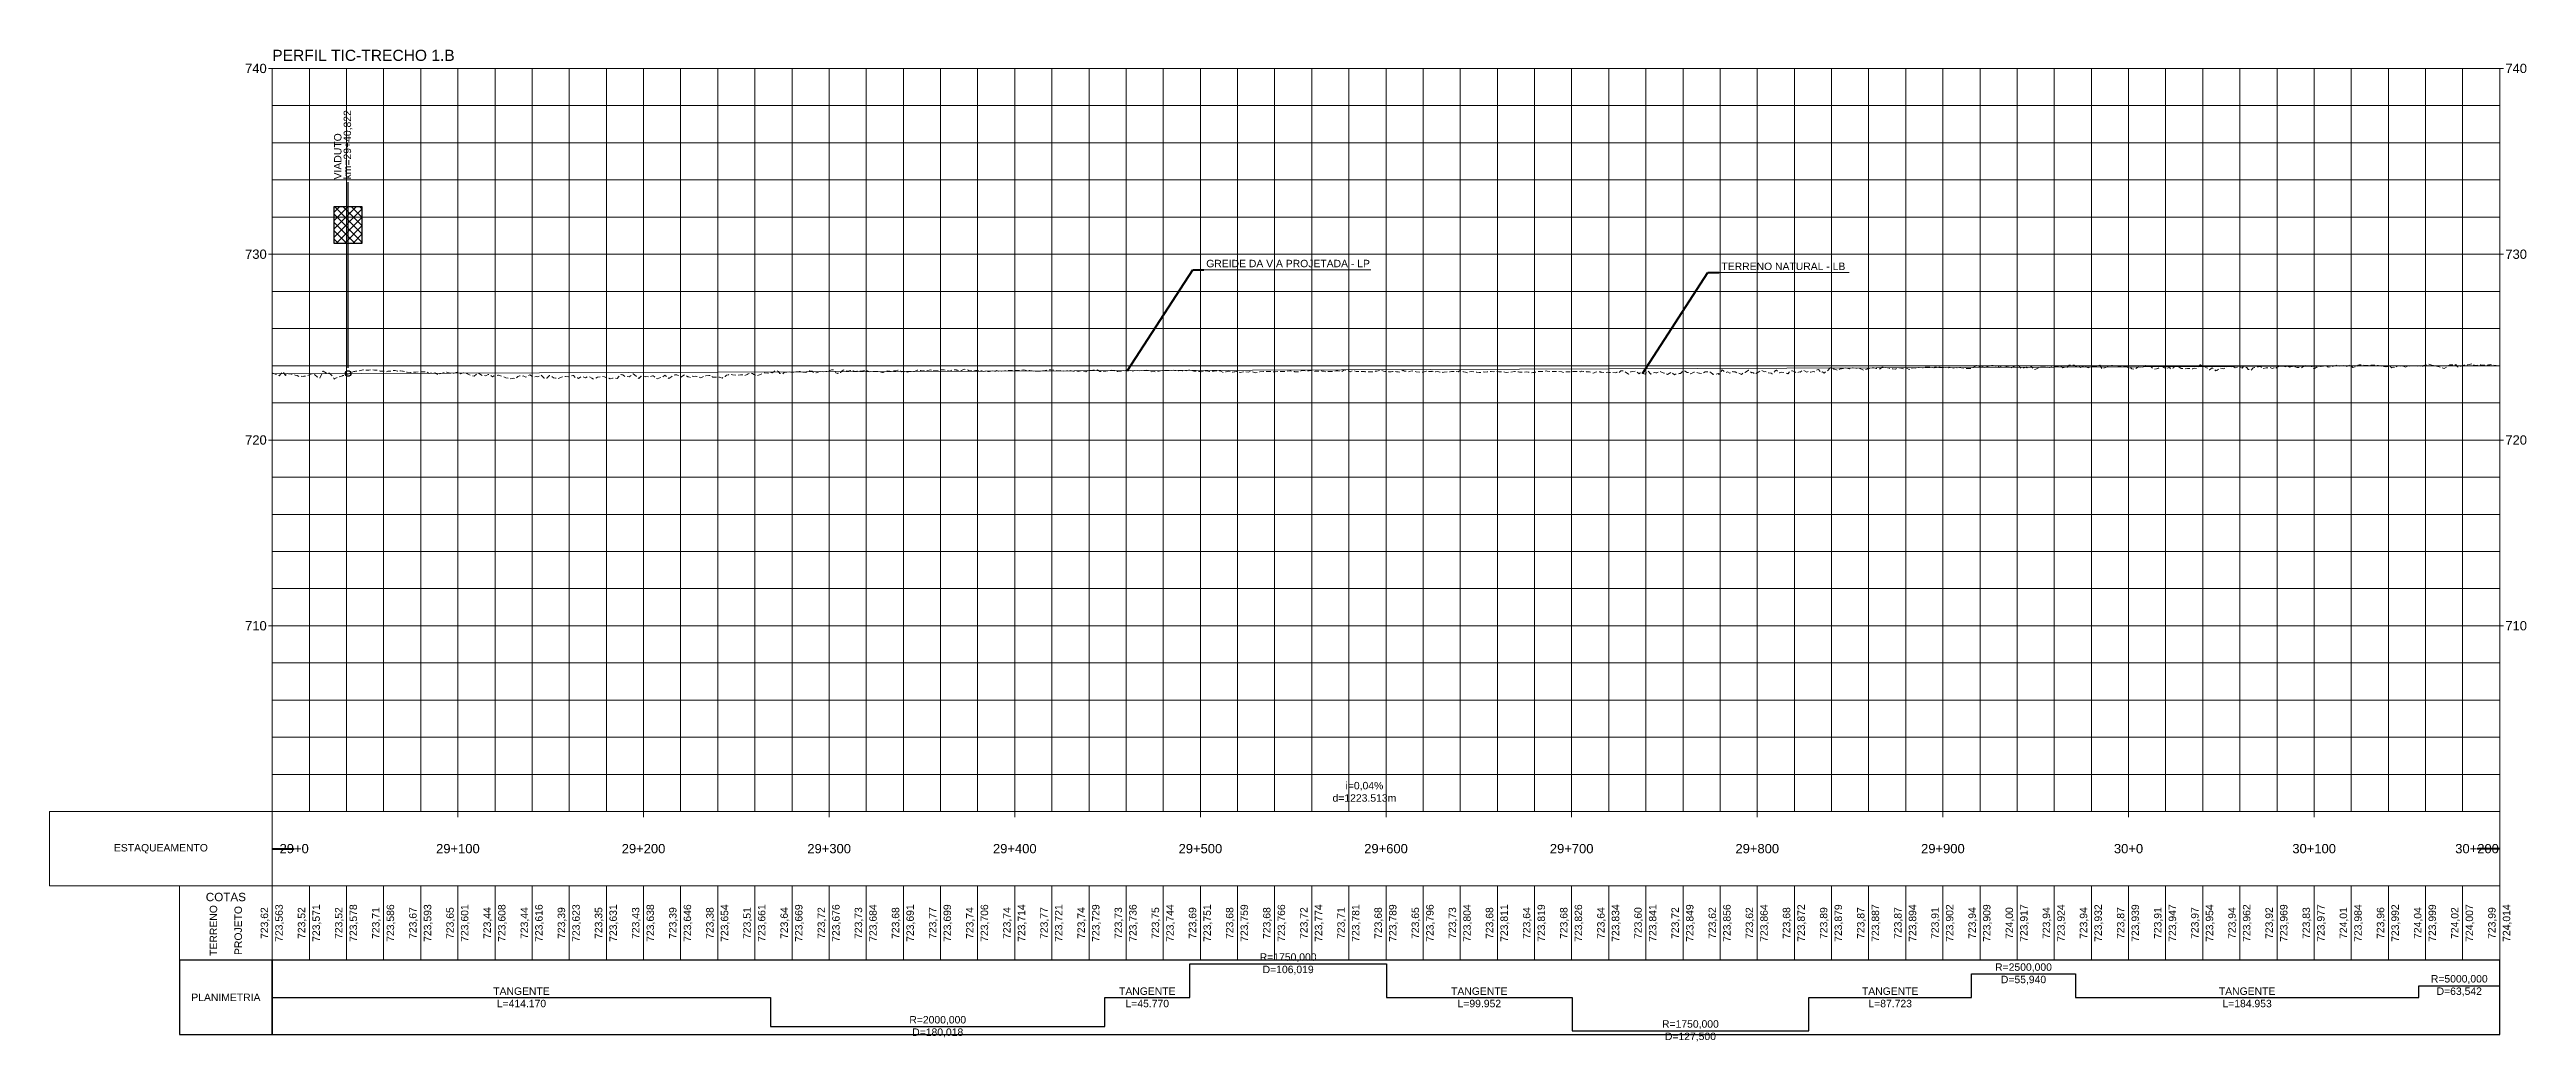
# Model space of a CAD drawing. Header units: metres. Extents: x 303118 to 359298, y 7408194 to 7460879.
# Drawn here: x 337864 to 339199, y 7420043 to 7420577 of the extents above; entities that cross this region are included whole.
import ezdxf

# ---------------------------------------------------------------- set-up
doc = ezdxf.new("R2010")
doc.units = ezdxf.units.M
doc.header["$LTSCALE"] = 10
doc.linetypes.add('HIDDEN', pattern=[0.375, 0.25, -0.125])
for name, color, linetype in [('_comentarios', 2, 'Continuous'), ('U-VT-PERFIL', 4, 'Continuous'), ('U-VT-VIADUTO-EXISTENTE', 252, 'Continuous')]:
    doc.layers.add(name, color=color, linetype=linetype)
for name, color, linetype, lineweight in [('F-VT-CAIXA', 4, 'Continuous', 0), ('F-VT-COTAS', 2, 'Continuous', 0), ('F-VT-ESTACA', 4, 'Continuous', 0), ('F-VT-GREIDE', 6, 'Continuous', 0), ('F-VT-MALHA', 8, 'Continuous', 0), ('F-VT-MALHA-MJR', 8, 'Continuous', 0), ('F-VT-NOTAVEL', 2, 'Continuous', 0), ('F-VT-PLANIMETRIA', 3, 'Continuous', 0), ('F-VT-REGUA', 4, 'Continuous', 0), ('F-VT-TERRENO', 90, 'HIDDEN', 0), ('F-VT-TITULO', 4, 'Continuous', 0), ('U-HZ-EIXO L7-V2', 220, 'L7-V2_LINE', 30)]:
    doc.layers.add(name, color=color, linetype=linetype, lineweight=lineweight)
doc.styles.add('Arial', font='arial.ttf')
doc.styles.add('DIM', font='arial.ttf', dxfattribs={"width": 0.8})
doc.styles.add('R80', font='arial.ttf')
doc.styles.get("Standard").update_dxf_attribs({"font": 'arial.ttf'})
doc.linetypes.add('L7-V2_LINE', pattern='A,3.5,-0.25,["L7-V2",Standard,S=0.175,R=0,X=-0.05,Y=-0.1],-0.75', length=4.5)
doc.dimstyles.new('U-1_2000', dxfattribs={"dimscale": 2, "dimtxt": 1.5, "dimasz": 0.75, "dimexe": 0.75, "dimexo": 0.75, "dimgap": 0.25, "dimtad": 1, "dimzin": 4, "dimtxsty": 'DIM', "dimblk": 'ARCHTICK', "dimcen": 0.7, "dimdle": 0.75, "dimclrd": 256, "dimclre": 256, "dimclrt": 256, "dimaunit": 1, "dimadec": 3, "dimazin": 2, "dimtfac": 1, "dimtofl": 0, "dimtmove": 0, "dimatfit": 3, "dimldrblk": 'CLOSEDBLANK', "dimfxl": 0, "dimtolj": 1, "dimtzin": 0, "dimlwd": -1, "dimlwe": -1, "dimarcsym": 0})

msp = doc.modelspace()

# ---------------------------------------------------------------- texts
at = {"layer": 'F-VT-COTAS', "color": 2, "linetype": 'Continuous', "lineweight": 0, "char_height": 4, "rotation": 90, "style": 'R80'}
for s, insert, attachment_point in [('{\\C1;723,62}', (337982.631, 7420106.777), 8), ('{\\C3;723,563}', (337988.131, 7420106.777), 5), ('{\\C1;723,52}', (338002.631, 7420106.777), 8), ('{\\C3;723,571}', (338008.131, 7420106.777), 5), ('{\\C1;723,52}', (338022.631, 7420106.777), 8), ('{\\C3;723,578}', (338028.131, 7420106.777), 5), ('{\\C1;723,71}', (338042.631, 7420106.777), 8), ('{\\C3;723,586}', (338048.131, 7420106.777), 5), ('{\\C1;723,67}', (338062.631, 7420106.777), 8), ('{\\C3;723,593}', (338068.131, 7420106.777), 5), ('{\\C1;723,65}', (338082.631, 7420106.777), 8), ('{\\C3;723,601}', (338088.131, 7420106.777), 5), ('{\\C1;723,44}', (338102.631, 7420106.777), 8), ('{\\C3;723,608}', (338108.131, 7420106.777), 5), ('{\\C1;723,44}', (338122.631, 7420106.777), 8), ('{\\C3;723,616}', (338128.131, 7420106.777), 5), ('{\\C1;723,39}', (338142.631, 7420106.777), 8), ('{\\C3;723,623}', (338148.131, 7420106.777), 5), ('{\\C1;723,35}', (338162.631, 7420106.777), 8), ('{\\C3;723,631}', (338168.131, 7420106.777), 5), ('{\\C1;723,43}', (338182.631, 7420106.777), 8), ('{\\C3;723,638}', (338188.131, 7420106.777), 5), ('{\\C1;723,39}', (338202.631, 7420106.777), 8), ('{\\C3;723,646}', (338208.131, 7420106.777), 5), ('{\\C1;723,38}', (338222.631, 7420106.777), 8), ('{\\C3;723,654}', (338228.131, 7420106.777), 5), ('{\\C1;723,51}', (338242.631, 7420106.777), 8), ('{\\C3;723,661}', (338248.131, 7420106.777), 5), ('{\\C1;723,64}', (338262.631, 7420106.777), 8), ('{\\C3;723,669}', (338268.131, 7420106.777), 5), ('{\\C1;723,72}', (338282.631, 7420106.777), 8), ('{\\C3;723,676}', (338288.131, 7420106.777), 5), ('{\\C1;723,73}', (338302.631, 7420106.777), 8), ('{\\C3;723,684}', (338308.131, 7420106.777), 5), ('{\\C1;723,68}', (338322.631, 7420106.777), 8), ('{\\C3;723,691}', (338328.131, 7420106.777), 5), ('{\\C1;723,77}', (338342.631, 7420106.777), 8), ('{\\C3;723,699}', (338348.131, 7420106.777), 5), ('{\\C1;723,74}', (338362.631, 7420106.777), 8), ('{\\C3;723,706}', (338368.131, 7420106.777), 5), ('{\\C1;723,74}', (338382.631, 7420106.777), 8), ('{\\C3;723,714}', (338388.131, 7420106.777), 5), ('{\\C1;723,77}', (338402.631, 7420106.777), 8), ('{\\C3;723,721}', (338408.131, 7420106.777), 5), ('{\\C1;723,74}', (338422.631, 7420106.777), 8), ('{\\C3;723,729}', (338428.131, 7420106.777), 5), ('{\\C1;723,73}', (338442.631, 7420106.777), 8), ('{\\C3;723,736}', (338448.131, 7420106.777), 5), ('{\\C1;723,75}', (338462.631, 7420106.777), 8), ('{\\C3;723,744}', (338468.131, 7420106.777), 5), ('{\\C1;723,69}', (338482.631, 7420106.777), 8), ('{\\C3;723,751}', (338488.131, 7420106.777), 5), ('{\\C1;723,68}', (338502.631, 7420106.777), 8), ('{\\C3;723,759}', (338508.131, 7420106.777), 5), ('{\\C1;723,68}', (338522.631, 7420106.777), 8), ('{\\C3;723,766}', (338528.131, 7420106.777), 5), ('{\\C1;723,72}', (338542.631, 7420106.777), 8), ('{\\C3;723,774}', (338548.131, 7420106.777), 5), ('{\\C1;723,71}', (338562.631, 7420106.777), 8), ('{\\C3;723,781}', (338568.131, 7420106.777), 5), ('{\\C1;723,68}', (338582.631, 7420106.777), 8), ('{\\C3;723,789}', (338588.131, 7420106.777), 5), ('{\\C1;723,65}', (338602.631, 7420106.777), 8), ('{\\C3;723,796}', (338608.131, 7420106.777), 5), ('{\\C1;723,73}', (338622.631, 7420106.777), 8), ('{\\C3;723,804}', (338628.131, 7420106.777), 5), ('{\\C1;723,68}', (338642.631, 7420106.777), 8), ('{\\C3;723,811}', (338648.131, 7420106.777), 5), ('{\\C1;723,64}', (338662.631, 7420106.777), 8), ('{\\C3;723,819}', (338668.131, 7420106.777), 5), ('{\\C1;723,68}', (338682.631, 7420106.777), 8), ('{\\C3;723,826}', (338688.131, 7420106.777), 5), ('{\\C1;723,64}', (338702.631, 7420106.777), 8), ('{\\C3;723,834}', (338708.131, 7420106.777), 5), ('{\\C1;723,60}', (338722.631, 7420106.777), 8), ('{\\C3;723,841}', (338728.131, 7420106.777), 5), ('{\\C1;723,72}', (338742.631, 7420106.777), 8), ('{\\C3;723,849}', (338748.131, 7420106.777), 5), ('{\\C1;723,62}', (338762.631, 7420106.777), 8), ('{\\C3;723,856}', (338768.131, 7420106.777), 5), ('{\\C1;723,62}', (338782.631, 7420106.777), 8), ('{\\C3;723,864}', (338788.131, 7420106.777), 5), ('{\\C1;723,68}', (338802.631, 7420106.777), 8), ('{\\C3;723,872}', (338808.131, 7420106.777), 5), ('{\\C1;723,89}', (338822.631, 7420106.777), 8), ('{\\C3;723,879}', (338828.131, 7420106.777), 5), ('{\\C1;723,87}', (338842.631, 7420106.777), 8), ('{\\C3;723,887}', (338848.131, 7420106.777), 5), ('{\\C1;723,87}', (338862.631, 7420106.777), 8), ('{\\C3;723,894}', (338868.131, 7420106.777), 5), ('{\\C1;723,91}', (338882.631, 7420106.777), 8), ('{\\C3;723,902}', (338888.131, 7420106.777), 5), ('{\\C1;723,94}', (338902.631, 7420106.777), 8), ('{\\C3;723,909}', (338908.131, 7420106.777), 5), ('{\\C1;724,00}', (338922.631, 7420106.777), 8), ('{\\C3;723,917}', (338928.131, 7420106.777), 5), ('{\\C1;723,94}', (338942.631, 7420106.777), 8), ('{\\C3;723,924}', (338948.131, 7420106.777), 5), ('{\\C1;723,94}', (338962.631, 7420106.777), 8), ('{\\C3;723,932}', (338968.131, 7420106.777), 5), ('{\\C1;723,87}', (338982.631, 7420106.777), 8), ('{\\C3;723,939}', (338988.131, 7420106.777), 5), ('{\\C1;723,91}', (339002.631, 7420106.777), 8), ('{\\C3;723,947}', (339008.131, 7420106.777), 5), ('{\\C1;723,97}', (339022.631, 7420106.777), 8), ('{\\C3;723,954}', (339028.131, 7420106.777), 5), ('{\\C1;723,94}', (339042.631, 7420106.777), 8), ('{\\C3;723,962}', (339048.131, 7420106.777), 5), ('{\\C1;723,92}', (339062.631, 7420106.777), 8), ('{\\C3;723,969}', (339068.131, 7420106.777), 5), ('{\\C1;723,83}', (339082.631, 7420106.777), 8), ('{\\C3;723,977}', (339088.131, 7420106.777), 5), ('{\\C1;724,01}', (339102.631, 7420106.777), 8), ('{\\C3;723,984}', (339108.131, 7420106.777), 5), ('{\\C1;723,96}', (339122.631, 7420106.777), 8), ('{\\C3;723,992}', (339128.131, 7420106.777), 5), ('{\\C1;724,04}', (339142.631, 7420106.777), 8), ('{\\C3;723,999}', (339148.131, 7420106.777), 5), ('{\\C1;724,02}', (339162.631, 7420106.777), 8), ('{\\C3;724,007}', (339168.131, 7420106.777), 5), ('{\\C1;723,99}', (339182.631, 7420106.777), 8), ('{\\C3;724,014}', (339188.131, 7420106.777), 5)]:
    msp.add_mtext(s, dxfattribs=dict(at, insert=insert, attachment_point=attachment_point))
at = {"layer": 'F-VT-ESTACA', "color": 4, "linetype": 'Continuous', "lineweight": 0, "char_height": 5, "attachment_point": 8, "style": 'R80'}
for s, insert in [('29+0', (337995.92, 7420144.277)), ('29+100', (338084.131, 7420144.277)), ('29+200', (338184.131, 7420144.277)), ('29+300', (338284.131, 7420144.277)), ('29+400', (338384.131, 7420144.277)), ('29+500', (338484.131, 7420144.277)), ('29+600', (338584.131, 7420144.277)), ('29+700', (338684.131, 7420144.277)), ('29+800', (338784.131, 7420144.277)), ('29+900', (338884.131, 7420144.277)), ('30+0', (338984.131, 7420144.277)), ('30+100', (339084.131, 7420144.277)), ('30+200', (339171.892, 7420144.277))]:
    msp.add_mtext(s, dxfattribs=dict(at, insert=insert))
at = {"layer": 'F-VT-NOTAVEL', "color": 2, "linetype": 'Continuous', "lineweight": 0, "char_height": 4, "style": 'Arial'}
for s, insert, attachment_point in [('GREIDE DA VIA PROJETADA - LP', (338487.272, 7420459.734), 7), ('TERRENO NATURAL - LB', (338764.826, 7420458.227), 7), ('i=0,04%\\Pd=1223.513m', (338572.484, 7420172.047), 8)]:
    msp.add_mtext(s, dxfattribs=dict(at, insert=insert, attachment_point=attachment_point))
at = {"layer": 'F-VT-PLANIMETRIA', "color": 2, "linetype": 'Continuous', "lineweight": 0, "char_height": 4, "attachment_point": 5, "style": 'R80'}
for s, insert in [('R=1750,000\\PD=106,019', (338531.408, 7420084.777)), ('R=2500,000\\PD=55,940', (338927.562, 7420079.377)), ('R=5000,000\\PD=63,542', (339162.308, 7420073.077)), ('TANGENTE\\PL=414.170', (338118.37, 7420066.777)), ('TANGENTE\\PL=45.770', (338455.513, 7420066.777)), ('TANGENTE\\PL=99.952', (338634.393, 7420066.777)), ('TANGENTE\\PL=87.723', (338855.731, 7420066.777)), ('TANGENTE\\PL=184.953', (339048.009, 7420066.777)), ('R=2000,000\\PD=180,018', (338342.619, 7420051.027)), ('R=1750,000\\PD=127,500', (338748.12, 7420048.777))]:
    msp.add_mtext(s, dxfattribs=dict(at, insert=insert))
at = {"layer": 'F-VT-REGUA', "color": 4, "linetype": 'Continuous', "lineweight": 0, "char_height": 5, "style": 'Arial'}
for s, insert, attachment_point in [('740', (337981.131, 7420566.777), 6), ('{\\C256;740}', (339187.131, 7420566.777), 4), ('730', (337981.131, 7420466.777), 6), ('{\\C256;730}', (339187.131, 7420466.777), 4), ('720', (337981.131, 7420366.777), 6), ('{\\C256;720}', (339187.131, 7420366.777), 4), ('710', (337981.131, 7420266.777), 6), ('{\\C256;710}', (339187.131, 7420266.777), 4)]:
    msp.add_mtext(s, dxfattribs=dict(at, insert=insert, attachment_point=attachment_point))
at = {"layer": 'F-VT-TITULO', "color": 4, "linetype": 'Continuous', "lineweight": 0, "insert": (337984.131, 7420570.777), "char_height": 6, "attachment_point": 7, "style": 'Arial'}
msp.add_mtext('PERFIL TIC-TRECHO 1.B', dxfattribs=at)
at = {"layer": 'U-VT-PERFIL', "color": 4, "linetype": 'Continuous', "lineweight": -3, "attachment_point": 5, "style": 'Arial'}
for s, insert, char_height in [('{\\C4;ESTAQUEAMENTO}', (337924.131, 7420146.777), 4), ('{\\C4;COTAS}', (337959.131, 7420120.777), 4.5), ('{\\fArial|b0|i0|c0|p34;\\C4;PLANIMETRIA}', (337959.131, 7420066.777), 4)]:
    msp.add_mtext(s, dxfattribs=dict(at, insert=insert, char_height=char_height))
at = {"layer": 'U-VT-PERFIL', "color": 4, "linetype": 'Continuous', "lineweight": -3, "insert": (337959.131, 7420102.777), "char_height": 4, "attachment_point": 5, "rotation": 90, "style": 'Arial'}
msp.add_mtext('{\\C1;TERRENO\\C3;\\P\\PPROJETO}', dxfattribs=at)
at = {"layer": 'U-VT-VIADUTO-EXISTENTE', "color": 2, "linetype": 'Continuous', "lineweight": -3, "char_height": 4, "rotation": 90, "style": 'Arial'}
for s, insert, attachment_point in [('{\\C2;km=29+40,822}', (338024.952, 7420507.064), 4), ('VIADUTO', (338021.452, 7420507.064), 7)]:
    msp.add_mtext(s, dxfattribs=dict(at, insert=insert, attachment_point=attachment_point))

# ---------------------------------------------------------------- blocks, each defined once
blk = doc.blocks.new('*U210')
at = {"layer": 'U-HZ-EIXO L7-V2'}
blk.add_line((338025, 7420402.6), (338025, 7420402.6), dxfattribs=at)
blk.add_circle((338025, 7420402.6), 1.5, dxfattribs=at)
blk = doc.blocks.new('B-PF-VIADUTO-EXISTENTE')
at = {"layer": 'U-VT-VIADUTO-EXISTENTE'}
h = blk.add_hatch(dxfattribs=at)
h.set_pattern_fill('ANSI37', color=256)
h.paths.add_polyline_path([(-7.5, 70), (-7.5, 90), (7.5, 90), (7.5, 70)])
at = {"layer": 'U-VT-VIADUTO-EXISTENTE', "color": 2}
blk.add_lwpolyline([(-7.5, 70), (-7.5, 90), (7.5, 90), (7.5, 70)], close=True, dxfattribs=at)

# ---------------------------------------------------------------- linework, layer by layer
at = {"layer": 'F-VT-CAIXA', "color": 4, "linetype": 'Continuous', "lineweight": 0}
for p, q in [((337982.131, 7420566.777), (339186.131, 7420566.777)), ((337984.131, 7420166.777), (337984.131, 7420566.777)), ((339184.131, 7420166.777), (339184.131, 7420566.777)), ((337982.131, 7420466.777), (337984.131, 7420466.777)), ((339184.131, 7420466.777), (339186.131, 7420466.777)), ((337982.131, 7420366.777), (337984.131, 7420366.777)), ((339184.131, 7420366.777), (339186.131, 7420366.777)), ((337982.131, 7420266.777), (337984.131, 7420266.777)), ((339184.131, 7420266.777), (339186.131, 7420266.777))]:
    msp.add_line(p, q, dxfattribs=at)
for points in [[(337984.131, 7420126.777), (337984.131, 7420166.777), (337864.131, 7420166.777), (337864.131, 7420126.777)], [(337984.131, 7420126.777), (339184.131, 7420126.777), (339184.131, 7420166.777), (337984.131, 7420166.777)], [(337984.131, 7420086.777), (337984.131, 7420126.777), (337934.131, 7420126.777), (337934.131, 7420086.777)], [(337984.131, 7420086.777), (339184.131, 7420086.777), (339184.131, 7420126.777), (337984.131, 7420126.777)]]:
    msp.add_3dface(points, dxfattribs=at)
at = {"layer": 'F-VT-CAIXA', "color": 4, "linetype": 'Continuous', "lineweight": -3}
for points in [[(337984.131, 7420046.777), (337984.131, 7420086.777), (337934.131, 7420086.777), (337934.131, 7420046.777)], [(337984.131, 7420046.777), (339184.131, 7420046.777), (339184.131, 7420086.777), (337984.131, 7420086.777)]]:
    msp.add_3dface(points, dxfattribs=at)
at = {"layer": 'F-VT-COTAS', "color": 2, "linetype": 'Continuous', "lineweight": 0}
for p, q in [((337984.131, 7420086.777), (337984.131, 7420126.777)), ((338004.131, 7420086.777), (338004.131, 7420126.777)), ((338024.131, 7420086.777), (338024.131, 7420126.777)), ((338044.131, 7420086.777), (338044.131, 7420126.777)), ((338064.131, 7420086.777), (338064.131, 7420126.777)), ((338084.131, 7420086.777), (338084.131, 7420126.777)), ((338104.131, 7420086.777), (338104.131, 7420126.777)), ((338124.131, 7420086.777), (338124.131, 7420126.777)), ((338144.131, 7420086.777), (338144.131, 7420126.777)), ((338164.131, 7420086.777), (338164.131, 7420126.777)), ((338184.131, 7420086.777), (338184.131, 7420126.777)), ((338204.131, 7420086.777), (338204.131, 7420126.777)), ((338224.131, 7420086.777), (338224.131, 7420126.777)), ((338244.131, 7420086.777), (338244.131, 7420126.777)), ((338264.131, 7420086.777), (338264.131, 7420126.777)), ((338284.131, 7420086.777), (338284.131, 7420126.777)), ((338304.131, 7420086.777), (338304.131, 7420126.777)), ((338324.131, 7420086.777), (338324.131, 7420126.777)), ((338344.131, 7420086.777), (338344.131, 7420126.777)), ((338364.131, 7420086.777), (338364.131, 7420126.777)), ((338384.131, 7420086.777), (338384.131, 7420126.777)), ((338404.131, 7420086.777), (338404.131, 7420126.777)), ((338424.131, 7420086.777), (338424.131, 7420126.777)), ((338444.131, 7420086.777), (338444.131, 7420126.777)), ((338464.131, 7420086.777), (338464.131, 7420126.777)), ((338484.131, 7420086.777), (338484.131, 7420126.777)), ((338504.131, 7420086.777), (338504.131, 7420126.777)), ((338524.131, 7420086.777), (338524.131, 7420126.777)), ((338544.131, 7420086.777), (338544.131, 7420126.777)), ((338564.131, 7420086.777), (338564.131, 7420126.777)), ((338584.131, 7420086.777), (338584.131, 7420126.777)), ((338604.131, 7420086.777), (338604.131, 7420126.777)), ((338624.131, 7420086.777), (338624.131, 7420126.777)), ((338644.131, 7420086.777), (338644.131, 7420126.777)), ((338664.131, 7420086.777), (338664.131, 7420126.777)), ((338684.131, 7420086.777), (338684.131, 7420126.777)), ((338704.131, 7420086.777), (338704.131, 7420126.777)), ((338724.131, 7420086.777), (338724.131, 7420126.777)), ((338744.131, 7420086.777), (338744.131, 7420126.777)), ((338764.131, 7420086.777), (338764.131, 7420126.777)), ((338784.131, 7420086.777), (338784.131, 7420126.777)), ((338804.131, 7420086.777), (338804.131, 7420126.777)), ((338824.131, 7420086.777), (338824.131, 7420126.777)), ((338844.131, 7420086.777), (338844.131, 7420126.777)), ((338864.131, 7420086.777), (338864.131, 7420126.777)), ((338884.131, 7420086.777), (338884.131, 7420126.777)), ((338904.131, 7420086.777), (338904.131, 7420126.777)), ((338924.131, 7420086.777), (338924.131, 7420126.777)), ((338944.131, 7420086.777), (338944.131, 7420126.777)), ((338964.131, 7420086.777), (338964.131, 7420126.777)), ((338984.131, 7420086.777), (338984.131, 7420126.777)), ((339004.131, 7420086.777), (339004.131, 7420126.777)), ((339024.131, 7420086.777), (339024.131, 7420126.777)), ((339044.131, 7420086.777), (339044.131, 7420126.777)), ((339064.131, 7420086.777), (339064.131, 7420126.777)), ((339084.131, 7420086.777), (339084.131, 7420126.777)), ((339104.131, 7420086.777), (339104.131, 7420126.777)), ((339124.131, 7420086.777), (339124.131, 7420126.777)), ((339144.131, 7420086.777), (339144.131, 7420126.777)), ((339164.131, 7420086.777), (339164.131, 7420126.777)), ((339184.131, 7420086.777), (339184.131, 7420126.777))]:
    msp.add_line(p, q, dxfattribs=at)
at = {"layer": 'F-VT-ESTACA', "color": 2, "linetype": 'Continuous', "lineweight": 0}
for p, q in [((337984.131, 7420166.777), (337984.131, 7420163.777)), ((338084.131, 7420166.777), (338084.131, 7420163.777)), ((338184.131, 7420166.777), (338184.131, 7420163.777)), ((338284.131, 7420166.777), (338284.131, 7420163.777)), ((338384.131, 7420166.777), (338384.131, 7420163.777)), ((338484.131, 7420166.777), (338484.131, 7420163.777)), ((338584.131, 7420166.777), (338584.131, 7420163.777)), ((338684.131, 7420166.777), (338684.131, 7420163.777)), ((338784.131, 7420166.777), (338784.131, 7420163.777)), ((338884.131, 7420166.777), (338884.131, 7420163.777)), ((338984.131, 7420166.777), (338984.131, 7420163.777)), ((339084.131, 7420166.777), (339084.131, 7420163.777)), ((339184.131, 7420166.777), (339184.131, 7420163.777))]:
    msp.add_line(p, q, dxfattribs=at)
at = {"layer": 'F-VT-GREIDE', "color": 6, "linetype": 'Continuous', "lineweight": 0}
msp.add_line((337984.131, 7420402.41), (339184.131, 7420406.921), dxfattribs=at)
at = {"layer": 'F-VT-MALHA', "color": 8, "linetype": 'Continuous', "lineweight": 0}
for p, q in [((337984.131, 7420546.777), (339184.131, 7420546.777)), ((337984.131, 7420526.777), (339184.131, 7420526.777)), ((337984.131, 7420506.777), (339184.131, 7420506.777)), ((337984.131, 7420486.777), (339184.131, 7420486.777)), ((337984.131, 7420446.777), (339184.131, 7420446.777)), ((337984.131, 7420426.777), (339184.131, 7420426.777)), ((337984.131, 7420406.777), (339184.131, 7420406.777)), ((337984.131, 7420386.777), (339184.131, 7420386.777)), ((337984.131, 7420346.777), (339184.131, 7420346.777)), ((337984.131, 7420326.777), (339184.131, 7420326.777)), ((337984.131, 7420306.777), (339184.131, 7420306.777)), ((337984.131, 7420286.777), (339184.131, 7420286.777)), ((337984.131, 7420246.777), (339184.131, 7420246.777)), ((337984.131, 7420226.777), (339184.131, 7420226.777)), ((337984.131, 7420206.777), (339184.131, 7420206.777)), ((337984.131, 7420186.777), (339184.131, 7420186.777))]:
    msp.add_line(p, q, dxfattribs=at)
at = {"layer": 'F-VT-MALHA-MJR', "color": 8, "linetype": 'Continuous', "lineweight": 0}
for p, q in [((337984.131, 7420566.777), (339184.131, 7420566.777)), ((337984.131, 7420166.777), (337984.131, 7420566.777)), ((338004.131, 7420166.777), (338004.131, 7420566.777)), ((338024.131, 7420166.777), (338024.131, 7420566.777)), ((338044.131, 7420166.777), (338044.131, 7420566.777)), ((338064.131, 7420166.777), (338064.131, 7420566.777)), ((338084.131, 7420166.777), (338084.131, 7420566.777)), ((338104.131, 7420166.777), (338104.131, 7420566.777)), ((338124.131, 7420166.777), (338124.131, 7420566.777)), ((338144.131, 7420166.777), (338144.131, 7420566.777)), ((338164.131, 7420166.777), (338164.131, 7420566.777)), ((338184.131, 7420166.777), (338184.131, 7420566.777)), ((338204.131, 7420166.777), (338204.131, 7420566.777)), ((338224.131, 7420166.777), (338224.131, 7420566.777)), ((338244.131, 7420166.777), (338244.131, 7420566.777)), ((338264.131, 7420166.777), (338264.131, 7420566.777)), ((338284.131, 7420166.777), (338284.131, 7420566.777)), ((338304.131, 7420166.777), (338304.131, 7420566.777)), ((338324.131, 7420166.777), (338324.131, 7420566.777)), ((338344.131, 7420166.777), (338344.131, 7420566.777)), ((338364.131, 7420166.777), (338364.131, 7420566.777)), ((338384.131, 7420166.777), (338384.131, 7420566.777)), ((338404.131, 7420166.777), (338404.131, 7420566.777)), ((338424.131, 7420166.777), (338424.131, 7420566.777)), ((338444.131, 7420166.777), (338444.131, 7420566.777)), ((338464.131, 7420166.777), (338464.131, 7420566.777)), ((338484.131, 7420166.777), (338484.131, 7420566.777)), ((338504.131, 7420166.777), (338504.131, 7420566.777)), ((338524.131, 7420166.777), (338524.131, 7420566.777)), ((338544.131, 7420166.777), (338544.131, 7420566.777)), ((338564.131, 7420166.777), (338564.131, 7420566.777)), ((338584.131, 7420166.777), (338584.131, 7420566.777)), ((338604.131, 7420166.777), (338604.131, 7420566.777)), ((338624.131, 7420166.777), (338624.131, 7420566.777)), ((338644.131, 7420166.777), (338644.131, 7420566.777)), ((338664.131, 7420166.777), (338664.131, 7420566.777)), ((338684.131, 7420166.777), (338684.131, 7420566.777)), ((338704.131, 7420166.777), (338704.131, 7420566.777)), ((338724.131, 7420166.777), (338724.131, 7420566.777)), ((338744.131, 7420166.777), (338744.131, 7420566.777)), ((338764.131, 7420166.777), (338764.131, 7420566.777)), ((338784.131, 7420166.777), (338784.131, 7420566.777)), ((338804.131, 7420166.777), (338804.131, 7420566.777)), ((338824.131, 7420166.777), (338824.131, 7420566.777)), ((338844.131, 7420166.777), (338844.131, 7420566.777)), ((338864.131, 7420166.777), (338864.131, 7420566.777)), ((338884.131, 7420166.777), (338884.131, 7420566.777)), ((338904.131, 7420166.777), (338904.131, 7420566.777)), ((338924.131, 7420166.777), (338924.131, 7420566.777)), ((338944.131, 7420166.777), (338944.131, 7420566.777)), ((338964.131, 7420166.777), (338964.131, 7420566.777)), ((338984.131, 7420166.777), (338984.131, 7420566.777)), ((339004.131, 7420166.777), (339004.131, 7420566.777)), ((339024.131, 7420166.777), (339024.131, 7420566.777)), ((339044.131, 7420166.777), (339044.131, 7420566.777)), ((339064.131, 7420166.777), (339064.131, 7420566.777)), ((339084.131, 7420166.777), (339084.131, 7420566.777)), ((339104.131, 7420166.777), (339104.131, 7420566.777)), ((339124.131, 7420166.777), (339124.131, 7420566.777)), ((339144.131, 7420166.777), (339144.131, 7420566.777)), ((339164.131, 7420166.777), (339164.131, 7420566.777)), ((339184.131, 7420166.777), (339184.131, 7420566.777)), ((337984.131, 7420466.777), (339184.131, 7420466.777)), ((337984.131, 7420366.777), (339184.131, 7420366.777)), ((337984.131, 7420266.777), (339184.131, 7420266.777)), ((337984.131, 7420166.777), (339184.131, 7420166.777))]:
    msp.add_line(p, q, dxfattribs=at)
at = {"layer": 'F-VT-NOTAVEL', "color": 2, "linetype": 'Continuous', "lineweight": 0}
for p, q in [((338486.002, 7420458.464), (338576.002, 7420458.464)), ((338763.556, 7420456.957), (338833.556, 7420456.957))]:
    msp.add_line(p, q, dxfattribs=at)
at = {"layer": 'F-VT-PLANIMETRIA', "color": 3, "linetype": 'Continuous', "lineweight": -3}
for p, q in [((338478.398, 7420066.777), (338478.398, 7420084.777)), ((338478.398, 7420084.777), (338584.417, 7420084.777)), ((338584.417, 7420084.777), (338584.417, 7420066.777)), ((338899.593, 7420066.777), (338899.593, 7420079.377)), ((338899.593, 7420079.377), (338955.532, 7420079.377)), ((338955.532, 7420079.377), (338955.532, 7420066.777)), ((339140.485, 7420066.777), (339140.485, 7420073.077)), ((339140.485, 7420073.077), (339184.131, 7420073.077)), ((337984.131, 7420066.777), (338252.61, 7420066.777)), ((338252.61, 7420066.777), (338252.61, 7420051.027)), ((338432.628, 7420051.027), (338432.628, 7420066.777)), ((338432.628, 7420066.777), (338478.398, 7420066.777)), ((338584.417, 7420066.777), (338684.37, 7420066.777)), ((338684.37, 7420066.777), (338684.37, 7420048.777)), ((338811.87, 7420048.777), (338811.87, 7420066.777)), ((338811.87, 7420066.777), (338899.593, 7420066.777)), ((338955.532, 7420066.777), (339140.485, 7420066.777)), ((338252.61, 7420051.027), (338432.628, 7420051.027)), ((338684.37, 7420048.777), (338811.87, 7420048.777))]:
    msp.add_line(p, q, dxfattribs=at)
at = {"layer": 'F-VT-TERRENO', "color": 90, "linetype": 'HIDDEN', "lineweight": 0, "flags": 128}
msp.add_lwpolyline([(337984.131, 7420403.004), (337985.692, 7420402.153), (337987.15, 7420401.767), (337987.833, 7420401.33), (337988.925, 7420402.663), (337989.683, 7420403.408), (337989.977, 7420403.298), (337991.233, 7420401.498), (337992.122, 7420402.688), (337992.784, 7420402.464), (337994.267, 7420402.248), (337994.335, 7420402.231), (337994.511, 7420402.279), (337996.409, 7420401.739), (337997.598, 7420401.467), (337998.55, 7420400.837), (338000.09, 7420401.112), (338000.692, 7420401.059), (338001.066, 7420401.144), (338002.833, 7420401.246), (338004.546, 7420402.157), (338004.974, 7420402.187), (338005.666, 7420402.43), (338006.716, 7420402.271), (338007.118, 7420401.926), (338008.263, 7420400.766), (338009.263, 7420400.466), (338009.811, 7420400.051), (338011.241, 7420403.579), (338011.408, 7420403.807), (338011.512, 7420403.803), (338013.55, 7420402.671), (338014.989, 7420402.731), (338015.691, 7420401.997), (338016.817, 7420400.715), (338017.552, 7420399.617), (338017.834, 7420399.831), (338019.104, 7420400.504), (338019.979, 7420400.798), (338021.957, 7420401.376), (338022.125, 7420401.463), (338022.199, 7420401.498), (338022.392, 7420401.515), (338023.748, 7420401.753), (338024.266, 7420402.045), (338025.297, 7420402.336), (338026.408, 7420402.937), (338027.975, 7420403.643), (338028.549, 7420403.715), (338028.908, 7420403.777), (338030.69, 7420403.88), (338032.374, 7420404.449), (338032.831, 7420404.538), (338033.562, 7420404.509), (338034.975, 7420404.454), (338036.13, 7420404.3), (338037.121, 7420404.616), (338039.147, 7420404.41), (338039.233, 7420404.376), (338039.266, 7420404.379), (338039.34, 7420404.374), (338041.407, 7420404.336), (338042.324, 7420403.935), (338043.548, 7420403.793), (338043.873, 7420403.862), (338044.723, 7420403.767), (338045.689, 7420403.556), (338046.292, 7420403.762), (338047.831, 7420403.845), (338049.77, 7420404.221), (338049.972, 7420404.207), (338050.298, 7420404.216), (338051.613, 7420403.783), (338052.117, 7420404.039), (338053.161, 7420403.988), (338054.262, 7420403.862), (338054.708, 7420403.852), (338055.874, 7420403.376), (338056.406, 7420403.234), (338056.735, 7420403.223), (338058.547, 7420403.111), (338060.214, 7420403.244), (338060.689, 7420403.377), (338061.449, 7420403.377), (338062.83, 7420403.451), (338063.684, 7420403.537), (338064.971, 7420403.406), (338067.026, 7420403.585), (338067.088, 7420403.581), (338067.112, 7420403.576), (338068.64, 7420402.623), (338069.258, 7420402.795), (338070.191, 7420403.012), (338071.403, 7420402.746), (338071.741, 7420403.003), (338072.613, 7420402.426), (338073.547, 7420401.875), (338074.132, 7420402.35), (338075.688, 7420402.808), (338077.829, 7420403.337), (338078.199, 7420403.325), (338079.97, 7420402.789), (338081.08, 7420402.87), (338082.112, 7420402.766), (338083.78, 7420403.223), (338084.123, 7420403.285), (338084.254, 7420403.318), (338085.669, 7420402.413), (338086.399, 7420402.797), (338087.218, 7420403.034), (338088.544, 7420402.648), (338088.769, 7420402.74), (338089.355, 7420402.488), (338090.687, 7420401.773), (338091.518, 7420401.44), (338092.828, 7420401.215), (338094.931, 7420402.83), (338094.97, 7420402.859), (338094.994, 7420402.854), (338097.111, 7420401.51), (338098.47, 7420401.469), (338099.252, 7420401.356), (338100.507, 7420401.997), (338101.15, 7420401.995), (338101.395, 7420401.943), (338102.7, 7420400.889), (338103.54, 7420401.294), (338104.249, 7420401.104), (338105.686, 7420401.741), (338105.796, 7420401.733), (338106.082, 7420401.77), (338107.828, 7420400.993), (338108.907, 7420400.866), (338109.969, 7420400.282), (338111.664, 7420399.894), (338111.986, 7420399.814), (338112.111, 7420399.679), (338113.54, 7420399.873), (338114.256, 7420400.1), (338115.088, 7420399.673), (338116.402, 7420401.031), (338116.639, 7420401.01), (338117.25, 7420401.391), (338118.545, 7420400.99), (338119.356, 7420401.268), (338120.686, 7420400.583), (338122.821, 7420401.877), (338122.827, 7420401.878), (338122.837, 7420401.877), (338124.968, 7420400.698), (338126.304, 7420400.966), (338127.109, 7420400.756), (338128.413, 7420401.573), (338129.02, 7420401.627), (338129.252, 7420401.483), (338130.571, 7420400.112), (338131.398, 7420400.532), (338132.12, 7420400.086), (338133.543, 7420401.601), (338133.666, 7420401.56), (338133.988, 7420401.515), (338135.685, 7420400.308), (338136.735, 7420400.15), (338137.826, 7420399.733), (338139.569, 7420400.523), (338139.968, 7420400.661), (338140.217, 7420400.726), (338142.109, 7420400.942), (338143.683, 7420400.828), (338144.25, 7420400.655), (338145.156, 7420401.35), (338146.048, 7420401.548), (338146.394, 7420401.491), (338147.598, 7420400.071), (338148.539, 7420400.296), (338149.147, 7420399.899), (338150.684, 7420400.988), (338150.7, 7420400.985), (338150.742, 7420400.999), (338152.826, 7420400.27), (338154.131, 7420400.863), (338154.967, 7420400.76), (338156.318, 7420400.025), (338157.108, 7420399.539), (338157.601, 7420399.716), (338159.249, 7420400.546), (338161.079, 7420400.966), (338161.391, 7420400.903), (338161.894, 7420401.036), (338163.081, 7420400.84), (338163.535, 7420400.647), (338164.628, 7420399.97), (338165.68, 7420399.999), (338166.176, 7420399.716), (338167.469, 7420400.061), (338168.045, 7420400.092), (338169.966, 7420399.974), (338171.523, 7420401.759), (338172.107, 7420401.977), (338173.045, 7420401.846), (338174.249, 7420400.775), (338174.993, 7420401.017), (338176.39, 7420400.745), (338178.475, 7420402.469), (338178.531, 7420402.476), (338178.621, 7420402.486), (338180.107, 7420401.165), (338180.676, 7420400.806), (338181.659, 7420399.912), (338182.822, 7420401.178), (338183.209, 7420400.966), (338184.206, 7420401.064), (338184.965, 7420400.81), (338185.441, 7420400.922), (338187.107, 7420400.735), (338188.907, 7420401.289), (338189.248, 7420401.256), (338189.793, 7420401.05), (338191.389, 7420399.667), (338192.389, 7420400.163), (338193.53, 7420400.433), (338194.041, 7420400.363), (338195.375, 7420401.549), (338195.597, 7420401.655), (338195.682, 7420401.658), (338195.874, 7420401.537), (338197.823, 7420399.975), (338199.355, 7420401.048), (338199.965, 7420401.194), (338200.951, 7420401.798), (338202.106, 7420401.805), (338202.826, 7420401.566), (338204.247, 7420400.645), (338206.303, 7420401.925), (338206.388, 7420401.894), (338206.527, 7420401.897), (338207.978, 7420400.805), (338208.534, 7420400.888), (338209.526, 7420400.427), (338210.679, 7420401.085), (338211.073, 7420400.981), (338212.102, 7420401.174), (338212.823, 7420401.027), (338213.269, 7420400.769), (338214.964, 7420400.328), (338216.748, 7420401.094), (338217.105, 7420400.951), (338217.678, 7420401.419), (338219.247, 7420401.581), (338220.217, 7420401.591), (338221.388, 7420400.59), (338223.257, 7420400.55), (338223.453, 7420400.549), (338223.529, 7420400.539), (338225.004, 7420400.627), (338225.675, 7420400.408), (338226.556, 7420400.079), (338227.82, 7420400.992), (338228.106, 7420400.984), (338228.843, 7420401.679), (338229.963, 7420401.947), (338230.665, 7420402.155), (338232.105, 7420401.916), (338234.13, 7420401.674), (338234.246, 7420401.64), (338234.43, 7420401.698), (338236.387, 7420401.951), (338237.613, 7420401.889), (338238.528, 7420401.5), (338240.008, 7420402.045), (338240.487, 7420402.409), (338240.671, 7420402.394), (338242.034, 7420402.921), (338242.816, 7420402.514), (338243.582, 7420402.084), (338244.961, 7420401.488), (338245.134, 7420401.398), (338245.584, 7420401.596), (338247.104, 7420402.052), (338248.052, 7420402.466), (338249.245, 7420402.953), (338251.159, 7420402.845), (338251.324, 7420402.813), (338251.386, 7420402.837), (338252.873, 7420403.057), (338252.883, 7420403.056), (338253.527, 7420402.987), (338254.99, 7420404.056), (338255.666, 7420404.102), (338255.968, 7420404.164), (338256.766, 7420403.609), (338257.52, 7420402.63), (338257.806, 7420402.553), (338259.074, 7420402.274), (338259.949, 7420403.152), (338262.092, 7420403.498), (338262.173, 7420403.488), (338262.385, 7420403.505), (338264.231, 7420403.187), (338264.884, 7420403.319), (338265.351, 7420403.415), (338266.367, 7420403.417), (338268.061, 7420403.654), (338268.501, 7420403.676), (338269.936, 7420403.284), (338270.635, 7420403.318), (338271.491, 7420403.118), (338272.769, 7420403.888), (338273.781, 7420403.977), (338274.905, 7420403.799), (338276.153, 7420402.902), (338276.885, 7420402.893), (338277.043, 7420402.891), (338277.713, 7420403.072), (338279.176, 7420403.745), (338279.543, 7420403.726), (338281.306, 7420403.538), (338282.333, 7420403.622), (338283.435, 7420403.744), (338285.352, 7420404.497), (338285.508, 7420404.604), (338285.565, 7420404.599), (338287.064, 7420404.474), (338287.698, 7420403.037), (338288.624, 7420402.506), (338288.886, 7420402.691), (338289.829, 7420403.361), (338290.189, 7420403.143), (338291.194, 7420404.011), (338291.956, 7420404.516), (338292.385, 7420404.356), (338294.081, 7420403.877), (338295.709, 7420404.184), (338296.205, 7420404.202), (338297.095, 7420404.11), (338298.33, 7420403.648), (338299.025, 7420403.844), (338300.454, 7420403.863), (338300.888, 7420403.909), (338302.328, 7420404.066), (338302.576, 7420404.047), (338303.032, 7420404.163), (338304.265, 7420404.109), (338304.699, 7420404.035), (338305.831, 7420403.41), (338306.822, 7420403.687), (338307.398, 7420403.659), (338308.946, 7420403.68), (338308.969, 7420403.679), (338309.034, 7420403.685), (338311.067, 7420403.574), (338312.177, 7420403.353), (338312.889, 7420403.191), (338313.186, 7420403.123), (338315.073, 7420403.947), (338315.243, 7420404.038), (338315.302, 7420404.055), (338316.817, 7420403.907), (338317.418, 7420403.695), (338318.661, 7420403.96), (338319.533, 7420404.065), (338319.955, 7420404.037), (338321.18, 7420404.422), (338321.529, 7420404.469), (338321.65, 7420404.447), (338323.104, 7420403.426), (338323.769, 7420403.635), (338324.89, 7420403.405), (338325.143, 7420403.353), (338325.886, 7420403.408), (338326.251, 7420403.367), (338327.328, 7420403.586), (338328, 7420403.67), (338328.344, 7420403.647), (338330.112, 7420403.587), (338331.544, 7420404.416), (338332.223, 7420404.429), (338333.543, 7420404.202), (338334.134, 7420403.873), (338334.334, 7420403.952), (338335.712, 7420403.973), (338336.446, 7420404.17), (338336.891, 7420404.248), (338337.927, 7420404.428), (338338.554, 7420404.518), (338339.809, 7420404.339), (338340.45, 7420404.167), (338342.034, 7420404.042), (338342.773, 7420404.124), (338344.257, 7420404.499), (338344.884, 7420404.52), (338345.196, 7420404.544), (338346.136, 7420404.499), (338346.993, 7420404.323), (338347.418, 7420404.276), (338348.892, 7420403.926), (338349.1, 7420403.877), (338350.56, 7420404.502), (338351.203, 7420404.613), (338352.529, 7420404.525), (338353.115, 7420404.287), (338353.306, 7420404.317), (338354.703, 7420404.209), (338355.409, 7420404.244), (338356.804, 7420404.842), (338357.512, 7420404.784), (338357.87, 7420404.924), (338358.973, 7420404.452), (338359.458, 7420404.02), (338359.616, 7420404.098), (338360.894, 7420404.001), (338361.048, 7420403.989), (338361.721, 7420403.982), (338363.032, 7420404.215), (338363.823, 7420404.203), (338365.501, 7420404.177), (338365.822, 7420404.133), (338365.924, 7420404.139), (338367.415, 7420403.648), (338368.023, 7420403.868), (338369.209, 7420403.734), (338370.122, 7420403.748), (338370.592, 7420403.755), (338372.067, 7420403.962), (338372.184, 7420403.952), (338372.222, 7420403.984), (338372.895, 7420403.951), (338373.781, 7420403.906), (338374.321, 7420404.25), (338375.358, 7420403.827), (338376.419, 7420403.981), (338376.972, 7420403.798), (338378.571, 7420403.97), (338378.742, 7420404.009), (338380.613, 7420404.138), (338381.466, 7420404.277), (338382.708, 7420404.156), (338384.518, 7420404.236), (338384.803, 7420404.258), (338384.896, 7420404.261), (338385.444, 7420404.277), (338386.555, 7420404.196), (338386.894, 7420404.277), (338387.535, 7420404.4), (338388.985, 7420404.581), (338389.752, 7420404.31), (338391.355, 7420404.244), (338392.267, 7420404.149), (338392.958, 7420403.967), (338393.169, 7420403.99), (338393.568, 7420403.958), (338395.263, 7420403.654), (338396.159, 7420403.877), (338397.357, 7420403.877), (338397.766, 7420403.74), (338399.134, 7420404.047), (338399.447, 7420404.082), (338399.581, 7420404.09), (338401.534, 7420404.408), (338402.57, 7420404.527), (338403.621, 7420404.506), (338405.545, 7420404.377), (338405.709, 7420404.3), (338406.088, 7420404.305), (338407.796, 7420404.101), (338408.898, 7420404.233), (338409.005, 7420404.245), (338409.882, 7420404.132), (338410.618, 7420403.859), (338411.965, 7420404.029), (338413.12, 7420404.233), (338414.05, 7420404.211), (338415.451, 7420403.777), (338416.137, 7420403.862), (338418.224, 7420403.721), (338420.209, 7420404.063), (338420.31, 7420404.082), (338420.353, 7420404.042), (338420.9, 7420403.875), (338422.391, 7420403.425), (338423.269, 7420404.13), (338424.471, 7420404.229), (338426.192, 7420404.374), (338426.551, 7420404.342), (338427.445, 7420404.52), (338428.368, 7420404.463), (338428.631, 7420404.512), (338429.986, 7420403.656), (338430.711, 7420403.78), (338432.025, 7420403.819), (338432.791, 7420403.79), (338432.901, 7420403.796), (338433.215, 7420403.812), (338434.717, 7420404.077), (338434.836, 7420404.071), (338434.87, 7420404.083), (338436.459, 7420404.377), (338436.951, 7420404.165), (338437.837, 7420404.164), (338439.032, 7420403.632), (338439.696, 7420403.686), (338441.114, 7420403.889), (338441.319, 7420403.879), (338442.046, 7420404.022), (338442.941, 7420404.199), (338443.193, 7420404.093), (338443.647, 7420404.186), (338445.271, 7420403.853), (338446.174, 7420404.273), (338447.35, 7420403.95), (338447.795, 7420403.806), (338449.375, 7420404.367), (338449.428, 7420404.373), (338449.449, 7420404.375), (338451.506, 7420404.036), (338452.358, 7420404.141), (338453.584, 7420404.208), (338455.253, 7420404.379), (338455.663, 7420404.293), (338456.687, 7420403.984), (338457.742, 7420403.565), (338459.134, 7420403.612), (338459.83, 7420403.506), (338461.072, 7420403.796), (338461.908, 7420403.875), (338463.982, 7420404.275), (338463.986, 7420404.275), (338463.997, 7420404.277), (338465.609, 7420404.146), (338466.064, 7420404.193), (338467.23, 7420404.145), (338468.143, 7420404.277), (338469.783, 7420404.356), (338470.221, 7420404.152), (338470.464, 7420404.19), (338471.327, 7420404.218), (338472.086, 7420404.057), (338472.301, 7420404.104), (338473.709, 7420404.21), (338474.382, 7420404.053), (338475.593, 7420404.294), (338476.463, 7420404.05), (338476.946, 7420404.215), (338478.544, 7420404.564), (338478.569, 7420404.559), (338478.656, 7420404.54), (338478.671, 7420404.535), (338480.625, 7420403.877), (338481.418, 7420403.801), (338482.705, 7420403.765), (338484.339, 7420403.641), (338484.785, 7420403.485), (338485.899, 7420403.791), (338486.651, 7420404.039), (338486.865, 7420404.004), (338487.255, 7420403.996), (338488.945, 7420403.616), (338489.878, 7420403.808), (338490.451, 7420403.82), (338491.027, 7420403.833), (338491.492, 7420403.776), (338493.08, 7420404.076), (338493.111, 7420404.075), (338493.124, 7420404.073), (338495.199, 7420403.935), (338496.324, 7420403.162), (338497.937, 7420403.452), (338499.373, 7420403.8), (338500.143, 7420403.619), (338501.459, 7420403.252), (338502.231, 7420403.444), (338502.766, 7420403.577), (338503.546, 7420403.723), (338504.372, 7420403.561), (338505.634, 7420403.077), (338507.097, 7420403.427), (338507.723, 7420403.586), (338507.996, 7420403.459), (338509.811, 7420403.346), (338510.981, 7420403.609), (338511.9, 7420403.508), (338513.981, 7420402.979), (338513.988, 7420402.978), (338514.004, 7420402.981), (338514.01, 7420402.982), (338515.594, 7420403.314), (338516.084, 7420403.477), (338518.18, 7420403.677), (338520.054, 7420403.677), (338520.276, 7420403.619), (338520.392, 7420403.638), (338520.77, 7420403.677), (338521.993, 7420403.623), (338522.369, 7420403.583), (338524.462, 7420403.56), (338525.79, 7420403.671), (338526.119, 7420403.698), (338526.557, 7420403.578), (338526.782, 7420403.645), (338527.5, 7420403.677), (338528.654, 7420403.642), (338529.185, 7420403.652), (338530.751, 7420403.884), (338532.258, 7420404.033), (338532.848, 7420403.958), (338534.121, 7420403.734), (338534.748, 7420403.587), (338534.946, 7420403.478), (338536.345, 7420403.443), (338537.047, 7420403.469), (338537.57, 7420403.688), (338538.417, 7420404.038), (338539.151, 7420404.13), (338539.523, 7420404.124), (338540.676, 7420403.96), (338541.114, 7420403.857), (338541.255, 7420403.859), (338542.703, 7420404.091), (338543.357, 7420404.154), (338544.642, 7420403.91), (338545.458, 7420403.729), (338545.873, 7420403.815), (338547.16, 7420403.839), (338547.463, 7420403.9), (338547.561, 7420403.883), (338549.054, 7420404.048), (338549.35, 7420403.969), (338549.666, 7420403.884), (338550.891, 7420403.845), (338551.776, 7420403.482), (338552.218, 7420403.698), (338553.555, 7420403.593), (338553.885, 7420403.608), (338554.048, 7420403.6), (338555.992, 7420403.815), (338557.201, 7420404.007), (338558.098, 7420403.951), (338559.906, 7420403.662), (338560.13, 7420403.588), (338560.204, 7420403.61), (338561.13, 7420404.151), (338561.712, 7420404.492), (338562.313, 7420404.387), (338563.536, 7420404.172), (338564.424, 7420403.739), (338564.861, 7420403.525), (338566.155, 7420404.205), (338566.439, 7420404.191), (338566.536, 7420404.253), (338568.02, 7420403.667), (338568.65, 7420403.617), (338569.934, 7420403.759), (338570.765, 7420403.697), (338571.173, 7420403.742), (338572.379, 7420403.648), (338572.752, 7420403.553), (338572.879, 7420403.609), (338572.91, 7420403.607), (338574.326, 7420403.498), (338574.994, 7420403.49), (338577.11, 7420403.465), (338577.465, 7420403.527), (338578.492, 7420403.838), (338579.226, 7420403.893), (338581.342, 7420404.252), (338582.855, 7420403.934), (338583.458, 7420403.585), (338584.594, 7420403.623), (338584.69, 7420403.635), (338585.322, 7420403.709), (338585.576, 7420403.545), (338586.895, 7420403.564), (338587.699, 7420403.626), (338589.378, 7420403.677), (338589.82, 7420403.421), (338590.032, 7420403.508), (338590.638, 7420403.484), (338591.604, 7420403.225), (338593.174, 7420404.302), (338594.059, 7420403.896), (338595.904, 7420403.654), (338596.177, 7420403.569), (338596.308, 7420403.491), (338596.682, 7420403.625), (338598.295, 7420403.99), (338599.159, 7420403.736), (338600.414, 7420403.561), (338602.427, 7420403.377), (338602.532, 7420403.403), (338602.726, 7420403.377), (338604.154, 7420403.26), (338605.727, 7420403.93), (338606.776, 7420403.644), (338608.771, 7420403.753), (338608.897, 7420403.769), (338610.435, 7420403.667), (338611.016, 7420403.555), (338612.006, 7420403.598), (338613.134, 7420403.287), (338614.819, 7420403.216), (338615.252, 7420403.27), (338615.488, 7420403.344), (338617.371, 7420403.53), (338618.741, 7420403.536), (338619.489, 7420403.631), (338620.867, 7420403.677), (338621.415, 7420403.558), (338621.609, 7420403.615), (338622.987, 7420403.567), (338623.731, 7420404.014), (338624.559, 7420404.043), (338625.853, 7420403.513), (338626.131, 7420403.477), (338626.915, 7420403.327), (338627.973, 7420402.965), (338628.548, 7420403.34), (338630.091, 7420403.73), (338631.801, 7420403.435), (338632.21, 7420403.377), (338632.963, 7420403.306), (338634.33, 7420403.086), (338635.544, 7420403.12), (338636.452, 7420403.435), (338637.117, 7420403.383), (338638.575, 7420403.455), (338639.011, 7420403.518), (338640.694, 7420403.621), (338641.823, 7420403.53), (338642.812, 7420403.703), (338644.93, 7420403.573), (338645.059, 7420403.559), (338647.049, 7420403.543), (338648.129, 7420403.328), (338649.167, 7420403.186), (338651.105, 7420403.377), (338651.239, 7420403.382), (338651.286, 7420403.377), (338651.384, 7420403.4), (338653.408, 7420403.631), (338654.376, 7420403.603), (338655.53, 7420403.497), (338655.949, 7420403.281), (338657.148, 7420403.348), (338657.521, 7420403.228), (338657.651, 7420403.285), (338657.922, 7420403.303), (338659.769, 7420403.477), (338660.654, 7420403.394), (338661.887, 7420403.12), (338662.225, 7420403.014), (338663.192, 7420403.077), (338664.006, 7420403.184), (338664.445, 7420403.285), (338666.124, 7420403.719), (338668.242, 7420403.663), (338669.235, 7420403.824), (338670.363, 7420403.951), (338670.973, 7420403.848), (338672.485, 7420403.639), (338673.208, 7420403.709), (338674.781, 7420403.661), (338675.278, 7420403.709), (338676.352, 7420403.724), (338676.726, 7420403.634), (338678.845, 7420403.522), (338679.485, 7420403.156), (338680.963, 7420403.442), (338681.056, 7420403.407), (338681.322, 7420403.477), (338683.081, 7420403.564), (338684.031, 7420403.612), (338684.642, 7420403.624), (338685.199, 7420403.634), (338687.274, 7420403.769), (338687.315, 7420403.762), (338687.392, 7420403.788), (338688.91, 7420403.508), (338689.434, 7420403.877), (338690.481, 7420403.675), (338691.554, 7420403.877), (338692.052, 7420403.525), (338693.493, 7420403.511), (338693.673, 7420403.413), (338693.768, 7420403.428), (338695.789, 7420402.753), (338696.233, 7420402.981), (338696.997, 7420403.377), (338697.901, 7420403.565), (338699.661, 7420403.427), (338700.012, 7420403.192), (338700.192, 7420403.267), (338702.124, 7420402.926), (338703.388, 7420403.238), (338704.235, 7420403.156), (338705.882, 7420403.233), (338706.229, 7420403.016), (338706.347, 7420403.077), (338707.809, 7420402.998), (338707.824, 7420403.005), (338708.46, 7420403.298), (338709.391, 7420402.795), (338710.57, 7420403.95), (338710.972, 7420403.944), (338712.189, 7420404), (338712.679, 7420403.677), (338712.921, 7420403.621), (338714.785, 7420402.241), (338716.076, 7420403.422), (338716.892, 7420403.603), (338718.534, 7420403.967), (338718.884, 7420403.705), (338718.999, 7420403.706), (338719.415, 7420403.334), (338720.472, 7420402.404), (338721.105, 7420403.042), (338722.352, 7420402.633), (338723.211, 7420402.434), (338723.646, 7420402.191), (338724.992, 7420403.723), (338725.236, 7420403.814), (338725.315, 7420403.809), (338726.825, 7420402.269), (338727.417, 7420402.41), (338728.583, 7420403.067), (338729.519, 7420402.906), (338729.995, 7420402.939), (338731.006, 7420403.454), (338731.477, 7420403.696), (338731.62, 7420403.674), (338731.686, 7420403.668), (338733.717, 7420402.796), (338734.758, 7420402.688), (338735.815, 7420402.133), (338737.831, 7420403.297), (338737.912, 7420403.29), (338738.089, 7420403.235), (338739.551, 7420401.897), (338740.013, 7420402.256), (338741.142, 7420402.268), (338742.113, 7420402.583), (338742.597, 7420402.65), (338742.735, 7420402.669), (338744.211, 7420404.077), (338744.337, 7420404.005), (338744.745, 7420404.128), (338746.305, 7420403.22), (338747.005, 7420403.206), (338748.398, 7420402.402), (338750.042, 7420403.349), (338750.491, 7420403.266), (338751.499, 7420403.225), (338752.584, 7420402.685), (338753.072, 7420402.765), (338754.188, 7420402.653), (338754.676, 7420402.609), (338756.086, 7420403.505), (338758.341, 7420403.579), (338758.736, 7420403.25), (338758.855, 7420403.27), (338760.338, 7420402.075), (338760.947, 7420402.231), (338761.943, 7420402.209), (338763.039, 7420402.526), (338763.55, 7420402.112), (338765.131, 7420404.569), (338765.157, 7420404.57), (338765.241, 7420404.582), (338765.779, 7420404.183), (338767.217, 7420403.138), (338768.059, 7420403.425), (338769.302, 7420402.798), (338771.012, 7420403.657), (338771.387, 7420403.528), (338772.273, 7420403.562), (338773.472, 7420402.68), (338773.98, 7420402.776), (338775.557, 7420402.114), (338776.932, 7420403.119), (338777.37, 7420403.113), (338777.641, 7420403.111), (338779.361, 7420404.33), (338779.64, 7420404.359), (338779.722, 7420404.312), (338781.259, 7420402.935), (338781.806, 7420403.188), (338782.878, 7420402.089), (338783.89, 7420402.927), (338784.494, 7420403.077), (338785.974, 7420404.176), (338786.108, 7420404.096), (338786.574, 7420404.25), (338788.055, 7420403.513), (338788.651, 7420403.618), (338788.96, 7420403.471), (338790.134, 7420402.927), (338791.547, 7420402.735), (338792.211, 7420402.348), (338793.908, 7420404.147), (338794.288, 7420404.427), (338794.435, 7420404.344), (338796.365, 7420402.989), (338797.325, 7420403.368), (338798.441, 7420403.154), (338800.215, 7420402.657), (338800.518, 7420402.55), (338800.551, 7420402.526), (338800.69, 7420402.426), (338801.317, 7420403.351), (338802.327, 7420404.015), (338802.602, 7420404.097), (338803.087, 7420404.119), (338804.675, 7420403.247), (338805.577, 7420402.848), (338806.748, 7420403.48), (338807.206, 7420403.374), (338808.821, 7420404.387), (338808.886, 7420404.393), (338810.894, 7420403.372), (338811.66, 7420403.769), (338812.142, 7420403.579), (338812.967, 7420403.258), (338814.496, 7420403.622), (338815.038, 7420403.483), (338816.484, 7420404.643), (338817.11, 7420404.714), (338818.609, 7420403.102), (338819.184, 7420403.504), (338820.243, 7420402.815), (338821.258, 7420403.831), (338821.874, 7420403.912), (338823.332, 7420405.625), (338823.503, 7420405.677), (338824.135, 7420405.638), (338825.404, 7420404.951), (338825.871, 7420404.969), (338827.476, 7420404.236), (338828.713, 7420405.038), (338829.547, 7420405.023), (338831.552, 7420405.571), (338831.618, 7420405.584), (338831.799, 7420405.586), (338833.69, 7420405.162), (338834.39, 7420405.542), (338835.761, 7420405.566), (338837.232, 7420405.38), (338837.832, 7420405.389), (338839.462, 7420405.256), (338839.81, 7420405.06), (338839.904, 7420405.099), (338841.438, 7420404.323), (338841.978, 7420404.679), (338843.07, 7420404.983), (338844.052, 7420405.496), (338844.704, 7420405.303), (338846.126, 7420405.577), (338846.337, 7420405.618), (338847.107, 7420405.577), (338848.198, 7420405.289), (338848.607, 7420405.301), (338850.27, 7420405.116), (338851.441, 7420406.003), (338852.341, 7420406.114), (338854.287, 7420405.601), (338854.412, 7420405.573), (338854.75, 7420405.577), (338856.483, 7420405.127), (338857.121, 7420405.116), (338858.555, 7420404.887), (338859.964, 7420405.609), (338860.626, 7420405.624), (338862.414, 7420405.318), (338862.637, 7420405.184), (338862.698, 7420405.218), (338864.271, 7420405.498), (338864.772, 7420405.465), (338865.901, 7420404.731), (338866.846, 7420405.509), (338867.531, 7420405.479), (338868.92, 7420405.587), (338869.165, 7420405.476), (338870.077, 7420405.733), (338870.993, 7420405.742), (338871.332, 7420405.777), (338873.064, 7420405.595), (338874.176, 7420405.853), (338875.135, 7420406.042), (338877.01, 7420406.049), (338877.206, 7420406.07), (338877.731, 7420406.052), (338879.277, 7420405.609), (338879.857, 7420405.949), (338881.349, 7420406.035), (338882.69, 7420405.918), (338883.42, 7420405.803), (338885.368, 7420405.871), (338885.465, 7420405.839), (338885.491, 7420405.859), (338887.105, 7420405.629), (338887.573, 7420405.963), (338889.644, 7420405.544), (338891.229, 7420405.76), (338891.715, 7420405.638), (338893.029, 7420405.75), (338893.786, 7420405.736), (338894.065, 7420405.65), (338895.858, 7420405.414), (338896.906, 7420405.225), (338897.929, 7420405.257), (338899.746, 7420405.402), (338899.865, 7420405.382), (338900, 7420405.359), (338900.684, 7420405.938), (338901.777, 7420406.46), (338902.075, 7420406.986), (338903.403, 7420406.385), (338904.151, 7420406.139), (338905.032, 7420405.977), (338906.226, 7420406.416), (338906.663, 7420405.798), (338908.268, 7420406.282), (338908.302, 7420406.276), (338908.315, 7420406.28), (338910.375, 7420406.921), (338911.176, 7420406.9), (338912.448, 7420406.598), (338913.85, 7420406.198), (338914.025, 7420406.149), (338914.521, 7420405.852), (338915.79, 7420406.505), (338916.597, 7420406.766), (338916.914, 7420406.762), (338918.673, 7420406.249), (338919.789, 7420406.031), (338920.749, 7420405.476), (338922.677, 7420406.506), (338922.825, 7420406.452), (338923.207, 7420406.732), (338924.534, 7420406.782), (338924.904, 7420406.886), (338926.161, 7420405.489), (338926.983, 7420405.687), (338927.784, 7420405.575), (338927.835, 7420405.594), (338929.063, 7420406.038), (338929.4, 7420405.672), (338930.583, 7420406.65), (338931.145, 7420406.631), (338931.368, 7420406.731), (338933.224, 7420404.748), (338934.279, 7420404.848), (338935.303, 7420405.471), (338937.19, 7420406.518), (338937.383, 7420406.485), (338937.869, 7420406.614), (338939.462, 7420406.208), (338940.098, 7420406.169), (338941.541, 7420405.785), (338941.82, 7420405.858), (338943.024, 7420406.175), (338943.623, 7420405.985), (338945.09, 7420406.436), (338945.568, 7420406.39), (338945.707, 7420406.412), (338947.178, 7420406.495), (338947.793, 7420406.415), (338948.792, 7420405.71), (338949.878, 7420406.019), (338950.409, 7420405.484), (338951.964, 7420406.897), (338952.024, 7420406.888), (338952.229, 7420407.09), (338954.047, 7420407.1), (338954.802, 7420407.068), (338955.805, 7420406.377), (338956.13, 7420406.154), (338957.745, 7420406.13), (338958.214, 7420405.853), (338959.326, 7420406.431), (338960.298, 7420406.575), (338960.708, 7420406.536), (338962.383, 7420405.641), (338963.657, 7420406.061), (338964.467, 7420406.245), (338966.388, 7420406.324), (338966.514, 7420406.268), (338966.551, 7420406.263), (338968.128, 7420406.81), (338968.639, 7420407.05), (338969.741, 7420405.246), (338970.726, 7420405.342), (338972.542, 7420406.139), (338972.815, 7420406.14), (338973.462, 7420406.601), (338974.899, 7420406.817), (338975.495, 7420406.849), (338976.983, 7420406.727), (338978.453, 7420406.748), (338979.067, 7420406.157), (338980.538, 7420406.424), (338981.013, 7420406.264), (338981.153, 7420406.32), (338982.621, 7420406.285), (338983.24, 7420406.308), (338984.233, 7420405.393), (338985.327, 7420405.673), (338985.846, 7420405.085), (338987.415, 7420404.862), (338987.46, 7420404.865), (338987.614, 7420405.063), (338989.5, 7420406.195), (338990.286, 7420406.066), (338991.584, 7420405.984), (338993.244, 7420406.831), (338993.668, 7420406.501), (338994.691, 7420406.735), (338995.752, 7420406.292), (338996.196, 7420406.32), (338997.837, 7420404.819), (338999.155, 7420405.186), (338999.921, 7420405.346), (339001.768, 7420406.532), (339002.006, 7420406.554), (339003.559, 7420405.654), (339004.093, 7420405.909), (339005.171, 7420405.493), (339006.18, 7420405.978), (339006.782, 7420405.089), (339008.268, 7420405.667), (339008.39, 7420405.613), (339008.808, 7420406.155), (339010.353, 7420406.399), (339010.993, 7420406.285), (339012.437, 7420405.245), (339013.952, 7420405.395), (339014.521, 7420405.068), (339015.885, 7420405.319), (339018.69, 7420405.048), (339019.861, 7420405.445), (339020.774, 7420405.324), (339022.816, 7420407.193), (339022.859, 7420407.18), (339022.961, 7420407.228), (339024.496, 7420406.234), (339024.946, 7420406.445), (339026.105, 7420405.6), (339027.033, 7420405.501), (339027.715, 7420404.479), (339029.121, 7420405.594), (339029.329, 7420405.52), (339030.037, 7420405.091), (339031.206, 7420404.037), (339031.694, 7420404.233), (339033.291, 7420405.571), (339034.654, 7420405.27), (339035.375, 7420405.037), (339037.114, 7420406.312), (339037.459, 7420406.497), (339037.603, 7420406.456), (339039.543, 7420406.112), (339040.565, 7420406.371), (339041.628, 7420405.704), (339043.514, 7420406.149), (339043.712, 7420405.967), (339044.183, 7420406.242), (339045.427, 7420405.546), (339045.799, 7420405.962), (339047.04, 7420405.745), (339047.886, 7420405.859), (339048.653, 7420404.713), (339049.974, 7420404.704), (339050.266, 7420404.425), (339051.245, 7420405.56), (339052.06, 7420405.91), (339052.403, 7420405.891), (339054.144, 7420406.269), (339055.352, 7420406.299), (339056.228, 7420405.28), (339058.308, 7420405.58), (339058.311, 7420405.577), (339058.313, 7420405.578), (339059.925, 7420405.682), (339060.4, 7420405.86), (339061.539, 7420405.359), (339062.487, 7420405.705), (339063.15, 7420405.063), (339064.575, 7420406.34), (339064.758, 7420406.168), (339065.384, 7420406.861), (339066.66, 7420406.749), (339067.19, 7420406.753), (339068.745, 7420406.239), (339070.148, 7420406.587), (339070.829, 7420405.999), (339072.46, 7420406.373), (339072.913, 7420406.215), (339073.101, 7420406.213), (339074.998, 7420405.87), (339076.057, 7420405.884), (339077.082, 7420405.552), (339079.012, 7420406.771), (339079.166, 7420406.664), (339079.537, 7420406.906), (339080.864, 7420406.614), (339081.253, 7420406.601), (339082.473, 7420406.327), (339083.34, 7420406.347), (339084.083, 7420405.047), (339085.428, 7420406.027), (339085.697, 7420405.837), (339086.613, 7420406.55), (339087.514, 7420406.428), (339087.89, 7420406.395), (339089.598, 7420406.535), (339090.85, 7420406.697), (339091.682, 7420406.043), (339093.69, 7420406.392), (339093.767, 7420406.375), (339093.799, 7420406.376), (339095.851, 7420406.968), (339096.762, 7420407.19), (339097.935, 7420406.48), (339099.71, 7420406.854), (339100.02, 7420406.699), (339100.754, 7420406.831), (339101.795, 7420406.303), (339102.106, 7420406.551), (339103.408, 7420407.09), (339104.193, 7420406.88), (339105.021, 7420405.746), (339106.281, 7420406.206), (339106.634, 7420405.932), (339107.816, 7420407.071), (339108.367, 7420407.154), (339108.599, 7420407.255), (339110.451, 7420407.186), (339111.548, 7420406.988), (339112.536, 7420406.909), (339114.51, 7420407.04), (339114.62, 7420406.929), (339114.883, 7420407.065), (339116.704, 7420407.054), (339118.789, 7420406.942), (339120.419, 7420406.621), (339120.873, 7420406.119), (339121.96, 7420406.421), (339122.732, 7420406.169), (339122.959, 7420406.361), (339124.346, 7420406.412), (339125.046, 7420406.351), (339125.956, 7420405.705), (339127.134, 7420406.042), (339127.565, 7420405.688), (339129.036, 7420406.759), (339129.221, 7420406.775), (339129.297, 7420406.766), (339131.305, 7420406.477), (339132.252, 7420406.523), (339133.389, 7420406.079), (339135.209, 7420406.499), (339135.474, 7420406.444), (339136.113, 7420406.647), (339137.558, 7420406.638), (339138.166, 7420406.809), (339139.647, 7420406.63), (339140.451, 7420406.761), (339140.758, 7420406.697), (339141.735, 7420406.494), (339142.064, 7420405.985), (339143.175, 7420406.953), (339143.823, 7420407.105), (339144.095, 7420407.143), (339145.908, 7420407.577), (339147.065, 7420407.3), (339147.993, 7420406.92), (339150.022, 7420406.674), (339150.079, 7420406.616), (339150.212, 7420406.581), (339152.164, 7420405.851), (339154.249, 7420405.358), (339155.951, 7420406.425), (339156.334, 7420406.653), (339156.643, 7420406.852), (339157.231, 7420407.235), (339158.145, 7420407.258), (339158.423, 7420407.335), (339159.754, 7420406.877), (339160.513, 7420407.419), (339161.363, 7420406.235), (339162.604, 7420406.358), (339162.972, 7420406.291), (339164.182, 7420406.977), (339164.693, 7420406.977), (339164.914, 7420407.094), (339166.781, 7420407.199), (339167.889, 7420407.42), (339168.868, 7420407.715), (339170.877, 7420406.785), (339170.955, 7420406.717), (339171.137, 7420406.83), (339172.528, 7420407.13), (339173.043, 7420407.241), (339173.86, 7420407.299), (339175.132, 7420407.135), (339176.864, 7420407.16), (339177.221, 7420407.047), (339178.042, 7420407.216), (339179.018, 7420407.207), (339179.312, 7420407.369), (339180.625, 7420407.087), (339181.405, 7420406.969), (339182.228, 7420406.962), (339183.497, 7420406.794), (339183.83, 7420406.464), (339184.131, 7420406.651)], dxfattribs=at)
at = {"layer": 'U-VT-VIADUTO-EXISTENTE', "color": 2, "linetype": 'Continuous', "lineweight": -3}
msp.add_line((338024.952, 7420405.564), (338024.952, 7420505.564), dxfattribs=at)

# ---------------------------------------------------------------- block references
at = {"layer": '_comentarios'}
msp.add_blockref('*U210', (0, 0), dxfattribs=at)
at = {"layer": 'U-HZ-EIXO L7-V2', "color": 220, "linetype": 'L7-V2_LINE', "lineweight": 30}
msp.add_blockref('B-PF-VIADUTO-EXISTENTE', (338024.952, 7420402.564), dxfattribs=at)

msp.set_redraw_order([(e.dxf.handle, doc.entitydb.next_handle()) for e in msp.query("TEXT MTEXT ATTDEF DIMENSION ARC_DIMENSION")])  # texts and dimensions are drawn at this point

# ---------------------------------------------------------------- leaders
at = {"layer": 'F-VT-ESTACA', "color": 4, "linetype": 'Continuous', "lineweight": 0}
for points in [[(337984.131, 7420146.777), (337992.92, 7420146.777), (337995.92, 7420146.777)], [(339184.131, 7420146.777), (339174.892, 7420146.777), (339171.892, 7420146.777)]]:
    msp.add_leader(points, dimstyle='U-1_2000', override={"dimscale": 1, "dimasz": 3, "dimclrd": 256, "dimldrblk": 'None', "dimlwd": 65535}, dxfattribs=at)
at = {"layer": 'F-VT-NOTAVEL', "color": 2, "linetype": 'Continuous', "lineweight": 0}
for points in [[(338444.798, 7420404.141), (338480.002, 7420458.464), (338486.002, 7420458.464)], [(338722.352, 7420402.633), (338757.556, 7420456.957), (338763.556, 7420456.957)]]:
    msp.add_leader(points, dimstyle='U-1_2000', override={"dimscale": 1, "dimasz": 6, "dimclrd": 256, "dimldrblk": 'None', "dimlwd": 65535}, dxfattribs=at)

doc.saveas('drawing.dxf')
